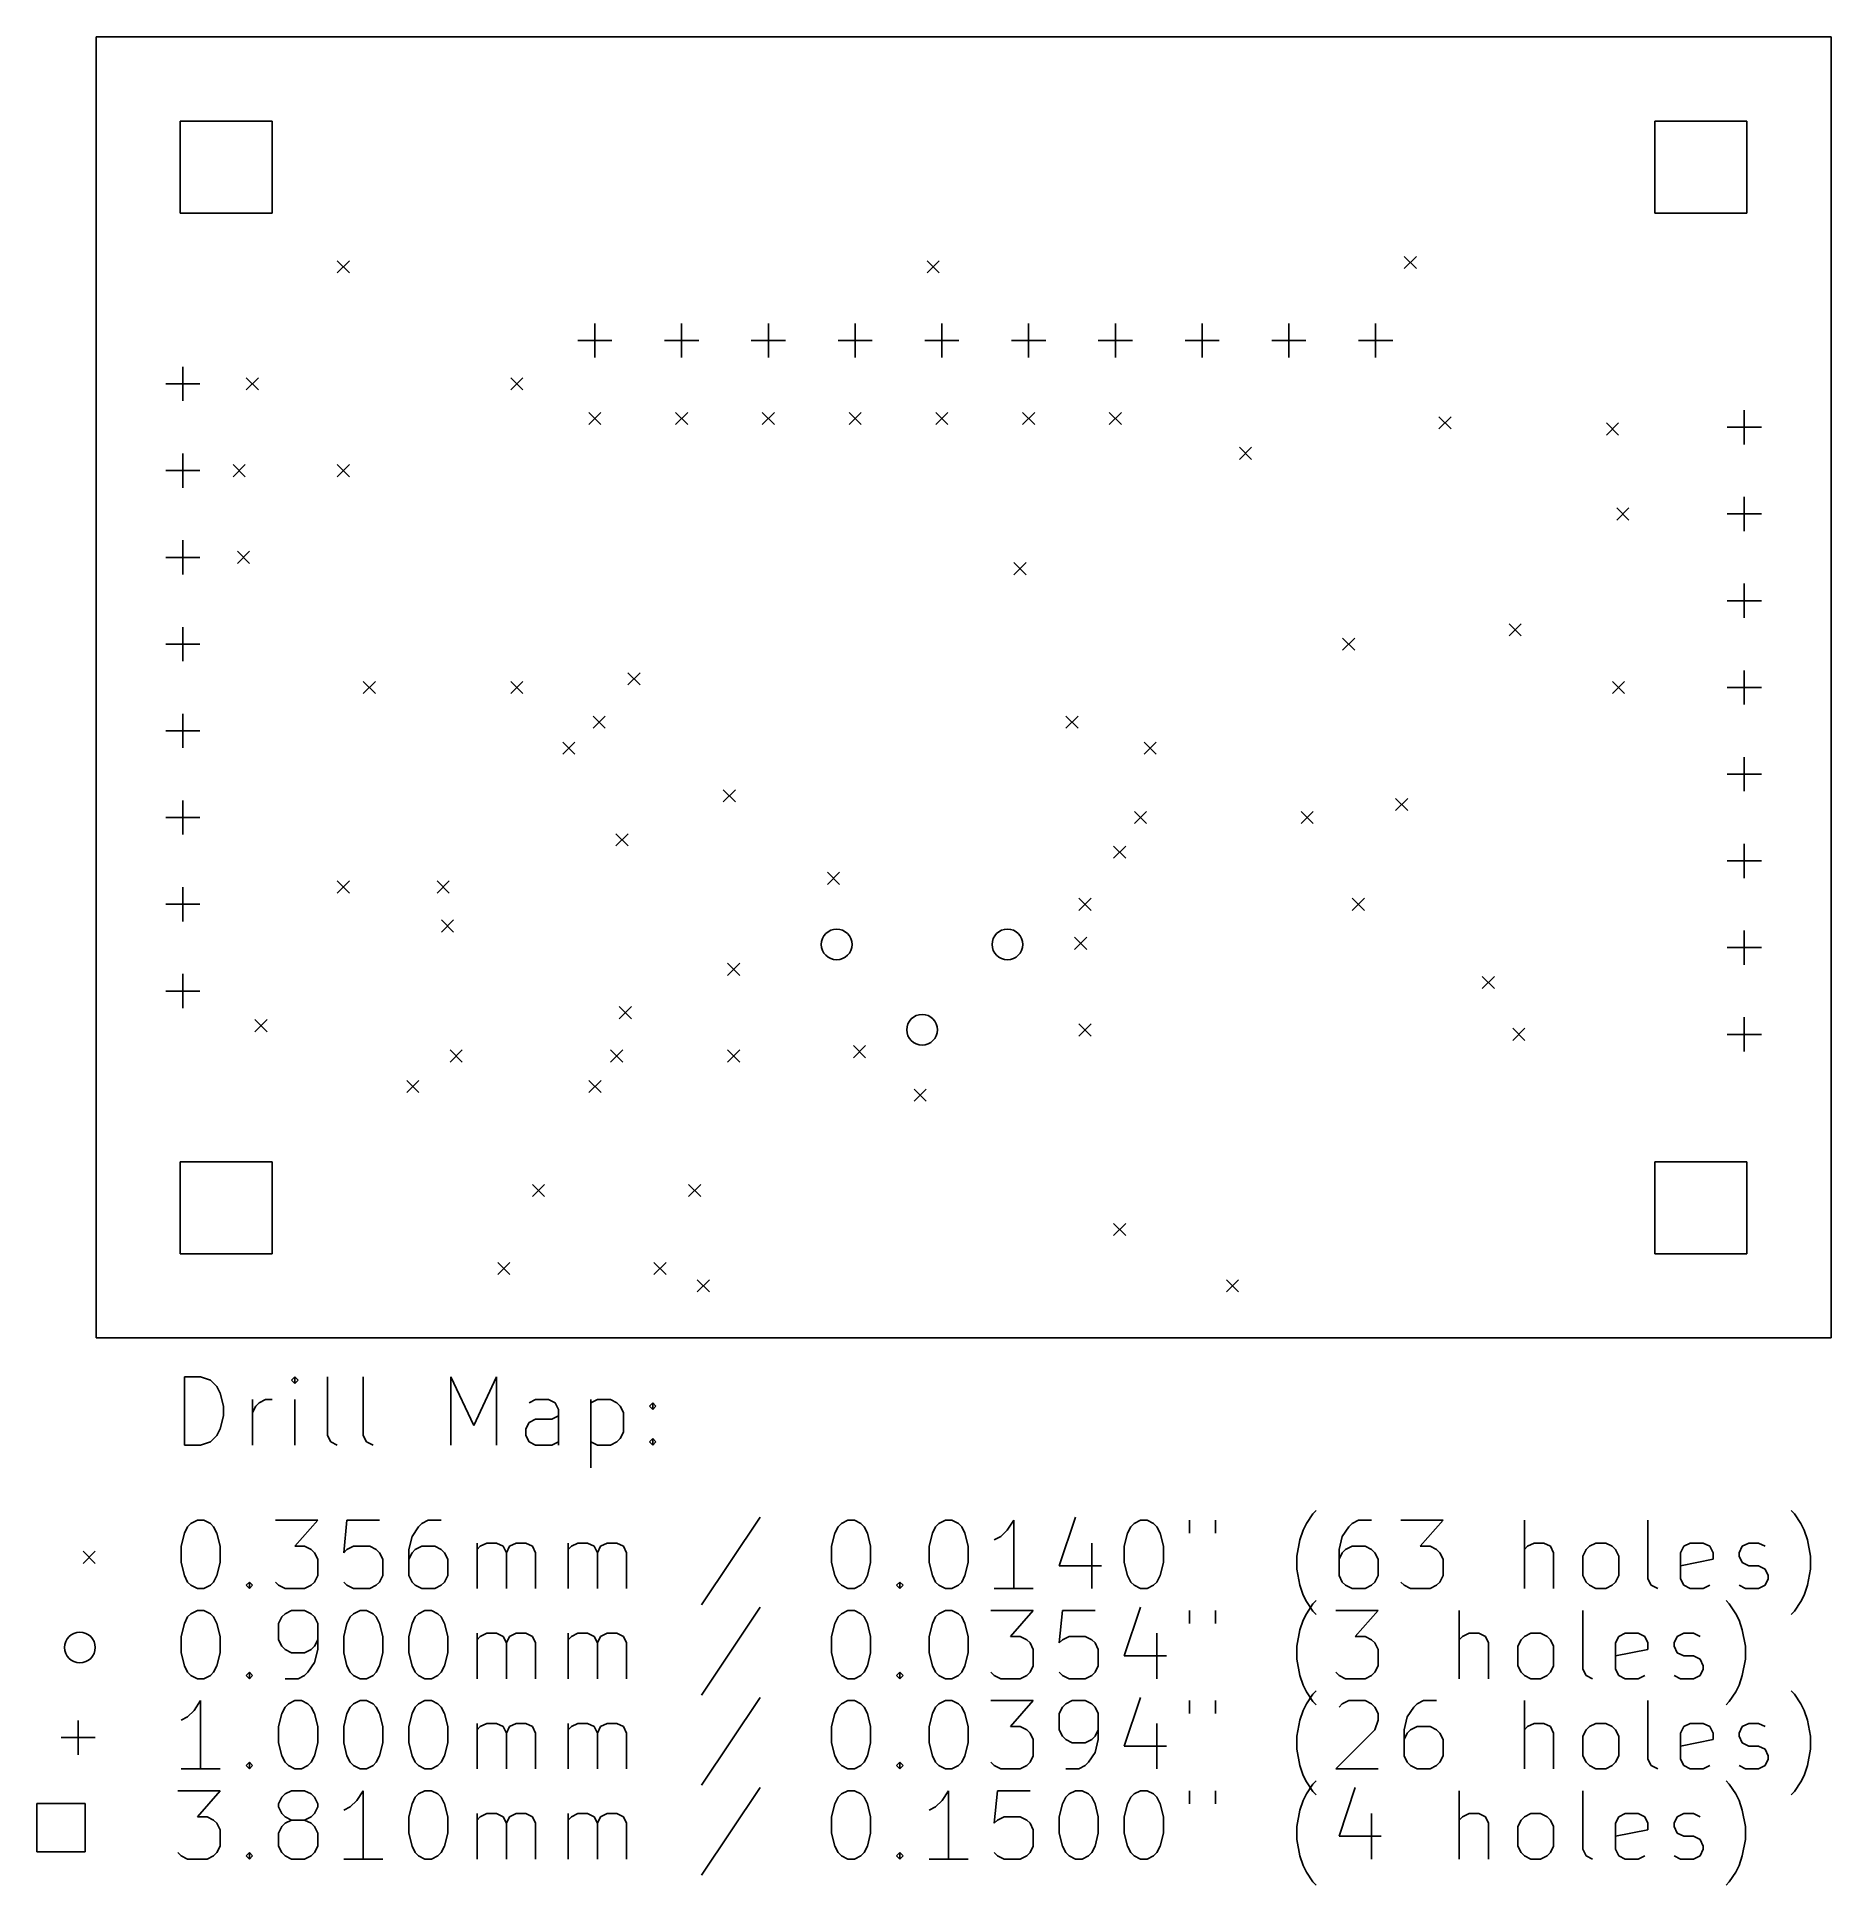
# Model space of a CAD drawing. Extents: x 4.63 to 6.7, y -4.93 to -2.8.
import ezdxf

# ---------------------------------------------------------------- set-up
doc = ezdxf.new("R2010")
doc.units = 0
doc.header["$MEASUREMENT"] = 0
doc.layers.add('BLACK', color=7, linetype='CONTINUOUS')

msp = doc.modelspace()

# ---------------------------------------------------------------- linework, layer by layer
at = {"layer": 'BLACK', "linetype": 'CONTINUOUS'}
for p, q in [((4.7, -4.3), (4.7, -2.8)), ((4.7, -2.8), (6.7, -2.8)), ((6.7, -2.8), (6.7, -4.3)), ((4.903, -2.897), (4.797, -2.897)), ((4.797, -2.897), (4.797, -3.003)), ((4.903, -3.003), (4.903, -2.897)), ((6.603, -2.897), (6.497, -2.897)), ((6.497, -2.897), (6.497, -3.003)), ((6.603, -3.003), (6.603, -2.897)), ((4.797, -3.003), (4.903, -3.003)), ((6.497, -3.003), (6.603, -3.003)), ((4.978, -3.058), (4.992, -3.072)), ((4.992, -3.058), (4.978, -3.072)), ((5.658, -3.058), (5.672, -3.072)), ((5.672, -3.058), (5.658, -3.072)), ((6.208, -3.053), (6.222, -3.067)), ((6.222, -3.053), (6.208, -3.067)), ((5.275, -3.1303), (5.275, -3.1697)), ((5.375, -3.1303), (5.375, -3.1697)), ((5.475, -3.1303), (5.475, -3.1697)), ((5.575, -3.1303), (5.575, -3.1697)), ((5.675, -3.1303), (5.675, -3.1697)), ((5.775, -3.1303), (5.775, -3.1697)), ((5.875, -3.1303), (5.875, -3.1697)), ((5.975, -3.1303), (5.975, -3.1697)), ((6.075, -3.1303), (6.075, -3.1697)), ((6.175, -3.1303), (6.175, -3.1697)), ((5.2553, -3.15), (5.2947, -3.15)), ((5.3553, -3.15), (5.3947, -3.15)), ((5.4553, -3.15), (5.4947, -3.15)), ((5.5553, -3.15), (5.5947, -3.15)), ((5.6553, -3.15), (5.6947, -3.15)), ((5.7553, -3.15), (5.7947, -3.15)), ((5.8553, -3.15), (5.8947, -3.15)), ((5.9553, -3.15), (5.9947, -3.15)), ((6.0553, -3.15), (6.0947, -3.15)), ((6.1553, -3.15), (6.1947, -3.15)), ((4.8, -3.1803), (4.8, -3.2197)), ((4.873, -3.193), (4.887, -3.207)), ((4.887, -3.193), (4.873, -3.207)), ((5.178, -3.193), (5.192, -3.207)), ((5.192, -3.193), (5.178, -3.207)), ((4.7803, -3.2), (4.8197, -3.2)), ((5.268, -3.233), (5.282, -3.247)), ((5.282, -3.233), (5.268, -3.247)), ((5.368, -3.233), (5.382, -3.247)), ((5.382, -3.233), (5.368, -3.247)), ((5.468, -3.233), (5.482, -3.247)), ((5.482, -3.233), (5.468, -3.247)), ((5.568, -3.233), (5.582, -3.247)), ((5.582, -3.233), (5.568, -3.247)), ((5.668, -3.233), (5.682, -3.247)), ((5.682, -3.233), (5.668, -3.247)), ((5.768, -3.233), (5.782, -3.247)), ((5.782, -3.233), (5.768, -3.247)), ((5.868, -3.233), (5.882, -3.247)), ((5.882, -3.233), (5.868, -3.247)), ((6.248, -3.238), (6.262, -3.252)), ((6.262, -3.238), (6.248, -3.252)), ((6.6, -3.2303), (6.6, -3.2697)), ((6.441, -3.245), (6.455, -3.259)), ((6.455, -3.245), (6.441, -3.259)), ((6.5803, -3.25), (6.6197, -3.25)), ((4.8, -3.2803), (4.8, -3.3197)), ((6.018, -3.273), (6.032, -3.287)), ((6.032, -3.273), (6.018, -3.287)), ((4.7803, -3.3), (4.8197, -3.3)), ((4.858, -3.293), (4.872, -3.307)), ((4.872, -3.293), (4.858, -3.307)), ((4.978, -3.293), (4.992, -3.307)), ((4.992, -3.293), (4.978, -3.307)), ((6.453, -3.343), (6.467, -3.357)), ((6.467, -3.343), (6.453, -3.357)), ((6.6, -3.3303), (6.6, -3.3697)), ((6.5803, -3.35), (6.6197, -3.35)), ((4.8, -3.3803), (4.8, -3.4197)), ((4.7803, -3.4), (4.8197, -3.4)), ((4.863, -3.393), (4.877, -3.407)), ((4.877, -3.393), (4.863, -3.407)), ((5.758, -3.406), (5.772, -3.42)), ((5.772, -3.406), (5.758, -3.42)), ((6.6, -3.4303), (6.6, -3.4697)), ((6.5803, -3.45), (6.6197, -3.45)), ((4.8, -3.4803), (4.8, -3.5197)), ((6.137, -3.493), (6.151, -3.507)), ((6.151, -3.493), (6.137, -3.507)), ((6.3288, -3.4765), (6.3428, -3.4905)), ((6.3428, -3.4765), (6.3288, -3.4905)), ((4.7803, -3.5), (4.8197, -3.5)), ((5.313, -3.533), (5.327, -3.547)), ((5.327, -3.533), (5.313, -3.547)), ((6.6, -3.5303), (6.6, -3.5697)), ((5.008, -3.543), (5.022, -3.557)), ((5.022, -3.543), (5.008, -3.557)), ((5.178, -3.543), (5.192, -3.557)), ((5.192, -3.543), (5.178, -3.557)), ((6.448, -3.543), (6.462, -3.557)), ((6.462, -3.543), (6.448, -3.557)), ((6.5803, -3.55), (6.6197, -3.55)), ((4.7803, -3.6), (4.8197, -3.6)), ((4.8, -3.5803), (4.8, -3.6197)), ((5.273, -3.583), (5.287, -3.597)), ((5.287, -3.583), (5.273, -3.597)), ((5.818, -3.583), (5.832, -3.597)), ((5.832, -3.583), (5.818, -3.597)), ((5.238, -3.613), (5.252, -3.627)), ((5.252, -3.613), (5.238, -3.627)), ((5.908, -3.613), (5.922, -3.627)), ((5.922, -3.613), (5.908, -3.627)), ((6.6, -3.6303), (6.6, -3.6697)), ((6.5803, -3.65), (6.6197, -3.65)), ((4.8, -3.6803), (4.8, -3.7197)), ((5.423, -3.668), (5.437, -3.682)), ((5.437, -3.668), (5.423, -3.682)), ((6.198, -3.678), (6.212, -3.692)), ((6.212, -3.678), (6.198, -3.692)), ((4.7803, -3.7), (4.8197, -3.7)), ((5.897, -3.693), (5.911, -3.707)), ((5.911, -3.693), (5.897, -3.707)), ((6.089, -3.693), (6.103, -3.707)), ((6.103, -3.693), (6.089, -3.707)), ((5.2992, -3.7186), (5.3132, -3.7326)), ((5.3132, -3.7186), (5.2992, -3.7326)), ((5.873, -3.733), (5.887, -3.747)), ((5.887, -3.733), (5.873, -3.747)), ((6.5803, -3.75), (6.6197, -3.75)), ((6.6, -3.7303), (6.6, -3.7697)), ((5.543, -3.763), (5.557, -3.777)), ((5.557, -3.763), (5.543, -3.777)), ((4.8, -3.7803), (4.8, -3.8197)), ((4.978, -3.773), (4.992, -3.787)), ((4.992, -3.773), (4.978, -3.787)), ((5.093, -3.773), (5.107, -3.787)), ((5.107, -3.773), (5.093, -3.787)), ((4.7803, -3.8), (4.8197, -3.8)), ((5.833, -3.793), (5.847, -3.807)), ((5.847, -3.793), (5.833, -3.807)), ((6.148, -3.793), (6.162, -3.807)), ((6.162, -3.793), (6.148, -3.807)), ((5.098, -3.818), (5.112, -3.832)), ((5.112, -3.818), (5.098, -3.832)), ((6.6, -3.8303), (6.6, -3.8697)), ((5.828, -3.838), (5.842, -3.852)), ((5.842, -3.838), (5.828, -3.852)), ((6.5803, -3.85), (6.6197, -3.85)), ((5.428, -3.868), (5.442, -3.882)), ((5.442, -3.868), (5.428, -3.882)), ((4.8, -3.8803), (4.8, -3.9197)), ((6.298, -3.8831), (6.312, -3.8971)), ((6.312, -3.8831), (6.298, -3.8971)), ((4.7803, -3.9), (4.8197, -3.9)), ((5.303, -3.918), (5.317, -3.932)), ((5.317, -3.918), (5.303, -3.932)), ((4.883, -3.933), (4.897, -3.947)), ((4.897, -3.933), (4.883, -3.947)), ((5.8329, -3.938), (5.8469, -3.952)), ((5.8469, -3.938), (5.8329, -3.952)), ((6.6, -3.9303), (6.6, -3.9697)), ((5.573, -3.963), (5.587, -3.977)), ((5.587, -3.963), (5.573, -3.977)), ((6.333, -3.943), (6.347, -3.957)), ((6.347, -3.943), (6.333, -3.957)), ((6.5803, -3.95), (6.6197, -3.95)), ((5.108, -3.968), (5.122, -3.982)), ((5.122, -3.968), (5.108, -3.982)), ((5.293, -3.968), (5.307, -3.982)), ((5.307, -3.968), (5.293, -3.982)), ((5.428, -3.968), (5.442, -3.982)), ((5.442, -3.968), (5.428, -3.982)), ((5.058, -4.003), (5.072, -4.017)), ((5.072, -4.003), (5.058, -4.017)), ((5.2681, -4.0031), (5.2821, -4.0171)), ((5.2821, -4.0031), (5.2681, -4.0171)), ((5.643, -4.013), (5.657, -4.027)), ((5.657, -4.013), (5.643, -4.027)), ((4.903, -4.097), (4.797, -4.097)), ((4.797, -4.097), (4.797, -4.203)), ((4.903, -4.203), (4.903, -4.097)), ((6.603, -4.097), (6.497, -4.097)), ((6.497, -4.097), (6.497, -4.203)), ((6.603, -4.203), (6.603, -4.097)), ((5.203, -4.123), (5.217, -4.137)), ((5.217, -4.123), (5.203, -4.137)), ((5.383, -4.123), (5.397, -4.137)), ((5.397, -4.123), (5.383, -4.137)), ((5.873, -4.168), (5.887, -4.182)), ((5.887, -4.168), (5.873, -4.182)), ((4.797, -4.203), (4.903, -4.203)), ((5.163, -4.213), (5.177, -4.227)), ((5.177, -4.213), (5.163, -4.227)), ((5.343, -4.213), (5.357, -4.227)), ((5.357, -4.213), (5.343, -4.227)), ((6.497, -4.203), (6.603, -4.203)), ((5.393, -4.233), (5.407, -4.247)), ((5.407, -4.233), (5.393, -4.247)), ((6.003, -4.233), (6.017, -4.247)), ((6.017, -4.233), (6.003, -4.247)), ((6.7, -4.3), (4.7, -4.3)), ((4.8017, -4.4236), (4.8017, -4.3449)), ((4.8017, -4.3449), (4.8204, -4.3449)), ((4.8204, -4.3449), (4.8317, -4.3486)), ((4.9292, -4.3449), (4.9254, -4.3486)), ((4.9329, -4.3486), (4.9292, -4.3449)), ((4.9292, -4.3449), (4.9292, -4.3524)), ((4.9667, -4.4124), (4.9667, -4.3449)), ((5.0079, -4.4124), (5.0079, -4.3449)), ((5.1091, -4.4236), (5.1091, -4.3449)), ((5.1091, -4.3449), (5.1354, -4.4011)), ((5.1354, -4.4011), (5.1616, -4.3449)), ((5.1616, -4.3449), (5.1616, -4.4236)), ((4.8317, -4.3486), (4.8392, -4.3561)), ((4.8392, -4.3561), (4.8429, -4.3636)), ((4.8429, -4.3636), (4.8467, -4.3786)), ((4.9254, -4.3486), (4.9292, -4.3524)), ((4.9292, -4.3524), (4.9329, -4.3486)), ((4.8467, -4.3786), (4.8467, -4.3899)), ((4.8804, -4.4236), (4.8804, -4.3711)), ((4.8804, -4.3861), (4.8842, -4.3786)), ((4.8842, -4.3786), (4.8879, -4.3749)), ((4.8879, -4.3749), (4.8954, -4.3711)), ((4.8954, -4.3711), (4.9029, -4.3711)), ((4.9292, -4.4236), (4.9292, -4.3711)), ((5.2066, -4.3711), (5.1991, -4.3749)), ((5.2216, -4.3711), (5.2066, -4.3711)), ((5.2291, -4.3749), (5.2216, -4.3711)), ((5.2329, -4.3824), (5.2291, -4.3749)), ((5.2329, -4.4236), (5.2329, -4.3824)), ((5.2704, -4.3711), (5.2704, -4.4499)), ((5.2704, -4.3749), (5.2779, -4.3711)), ((5.2779, -4.3711), (5.2929, -4.3711)), ((5.2929, -4.3711), (5.3004, -4.3749)), ((5.3004, -4.3749), (5.3041, -4.3786)), ((5.3041, -4.3786), (5.3079, -4.3861)), ((5.3079, -4.3861), (5.3079, -4.4086)), ((5.3379, -4.3786), (5.3416, -4.3749)), ((5.3416, -4.3824), (5.3379, -4.3786)), ((5.3416, -4.3749), (5.3454, -4.3786)), ((5.3416, -4.3749), (5.3416, -4.3824)), ((5.3454, -4.3786), (5.3416, -4.3824)), ((4.8429, -4.4049), (4.8392, -4.4124)), ((4.8467, -4.3899), (4.8429, -4.4049)), ((5.1954, -4.4049), (5.1991, -4.3974)), ((5.1954, -4.4124), (5.1954, -4.4049)), ((5.1991, -4.3974), (5.2066, -4.3936)), ((5.2066, -4.3936), (5.2254, -4.3936)), ((5.2254, -4.3936), (5.2329, -4.3899)), ((5.3079, -4.4086), (5.3041, -4.4161)), ((4.8204, -4.4236), (4.8017, -4.4236)), ((4.8317, -4.4199), (4.8204, -4.4236)), ((4.8392, -4.4124), (4.8317, -4.4199)), ((4.9704, -4.4199), (4.9667, -4.4124)), ((4.9779, -4.4236), (4.9704, -4.4199)), ((5.0117, -4.4199), (5.0079, -4.4124)), ((5.0192, -4.4236), (5.0117, -4.4199)), ((5.1991, -4.4199), (5.1954, -4.4124)), ((5.2066, -4.4236), (5.1991, -4.4199)), ((5.2254, -4.4236), (5.2066, -4.4236)), ((5.2329, -4.4199), (5.2254, -4.4236)), ((5.2779, -4.4236), (5.2704, -4.4199)), ((5.2929, -4.4236), (5.2779, -4.4236)), ((5.3004, -4.4199), (5.2929, -4.4236)), ((5.3041, -4.4161), (5.3004, -4.4199)), ((5.3379, -4.4199), (5.3416, -4.4161)), ((5.3416, -4.4236), (5.3379, -4.4199)), ((5.3416, -4.4161), (5.3454, -4.4199)), ((5.3416, -4.4161), (5.3416, -4.4236)), ((5.3454, -4.4199), (5.3416, -4.4236)), ((4.8054, -4.5177), (4.8092, -4.514)), ((4.8092, -4.514), (4.8167, -4.5102)), ((4.8167, -4.5102), (4.8242, -4.5102)), ((4.8242, -4.5102), (4.8317, -4.514)), ((4.8317, -4.514), (4.8354, -4.5177)), ((4.9067, -4.5102), (4.9554, -4.5102)), ((4.9554, -4.5102), (4.9292, -4.5402)), ((4.9892, -4.5102), (4.9854, -4.5477)), ((5.0267, -4.5102), (4.9892, -4.5102)), ((5.0754, -4.514), (5.0717, -4.5177)), ((5.0829, -4.5102), (5.0754, -4.514)), ((5.0979, -4.5102), (5.0829, -4.5102)), ((5.4654, -4.5065), (5.3979, -4.6077)), ((5.5553, -4.5177), (5.5591, -4.514)), ((5.5591, -4.514), (5.5666, -4.5102)), ((5.5666, -4.5102), (5.5741, -4.5102)), ((5.5741, -4.5102), (5.5816, -4.514)), ((5.5816, -4.514), (5.5853, -4.5177)), ((5.6678, -4.5177), (5.6716, -4.514)), ((5.6716, -4.514), (5.6791, -4.5102)), ((5.6791, -4.5102), (5.6866, -4.5102)), ((5.6866, -4.5102), (5.6941, -4.514)), ((5.6941, -4.514), (5.6978, -4.5177)), ((5.7578, -4.5102), (5.7503, -4.5215)), ((5.7578, -4.589), (5.7578, -4.5102)), ((5.8291, -4.5065), (5.8103, -4.5627)), ((5.8928, -4.5177), (5.8965, -4.514)), ((5.8965, -4.514), (5.904, -4.5102)), ((5.904, -4.5102), (5.9115, -4.5102)), ((5.9115, -4.5102), (5.919, -4.514)), ((5.919, -4.514), (5.9228, -4.5177)), ((5.9603, -4.5102), (5.9603, -4.5252)), ((5.9903, -4.5102), (5.9903, -4.5252)), ((6.0915, -4.5215), (6.0953, -4.514)), ((6.0953, -4.514), (6.1028, -4.5027)), ((6.1028, -4.5027), (6.1065, -4.499)), ((6.1478, -4.514), (6.144, -4.5177)), ((6.1553, -4.5102), (6.1478, -4.514)), ((6.1703, -4.5102), (6.1553, -4.5102)), ((6.204, -4.5102), (6.2528, -4.5102)), ((6.2528, -4.5102), (6.2265, -4.5402)), ((6.3465, -4.589), (6.3465, -4.5102)), ((6.489, -4.5777), (6.489, -4.5102)), ((6.6577, -4.5027), (6.654, -4.499)), ((6.6652, -4.514), (6.6577, -4.5027)), ((6.669, -4.5215), (6.6652, -4.514)), ((4.7979, -4.5402), (4.8017, -4.5252)), ((4.8017, -4.5252), (4.8054, -4.5177)), ((4.8354, -4.5177), (4.8392, -4.5252)), ((4.8392, -4.5252), (4.8429, -4.5402)), ((5.0642, -4.529), (5.0604, -4.544)), ((5.0717, -4.5177), (5.0642, -4.529)), ((5.1391, -4.589), (5.1391, -4.5365)), ((5.1429, -4.5402), (5.1504, -4.5365)), ((5.1504, -4.5365), (5.1616, -4.5365)), ((5.1616, -4.5365), (5.1691, -4.5402)), ((5.1766, -4.5402), (5.1841, -4.5365)), ((5.1841, -4.5365), (5.1954, -4.5365)), ((5.1954, -4.5365), (5.2029, -4.5402)), ((5.2441, -4.589), (5.2441, -4.5365)), ((5.2479, -4.5402), (5.2554, -4.5365)), ((5.2554, -4.5365), (5.2666, -4.5365)), ((5.2666, -4.5365), (5.2741, -4.5402)), ((5.2816, -4.5402), (5.2891, -4.5365)), ((5.2891, -4.5365), (5.3004, -4.5365)), ((5.3004, -4.5365), (5.3079, -4.5402)), ((5.5478, -4.5402), (5.5516, -4.5252)), ((5.5516, -4.5252), (5.5553, -4.5177)), ((5.5853, -4.5177), (5.5891, -4.5252)), ((5.5891, -4.5252), (5.5928, -4.5402)), ((5.6603, -4.5402), (5.6641, -4.5252)), ((5.6641, -4.5252), (5.6678, -4.5177)), ((5.6978, -4.5177), (5.7016, -4.5252)), ((5.7016, -4.5252), (5.7053, -4.5402)), ((5.7428, -4.529), (5.7353, -4.5327)), ((5.7503, -4.5215), (5.7428, -4.529)), ((5.8478, -4.5365), (5.8478, -4.589)), ((5.8853, -4.5402), (5.889, -4.5252)), ((5.889, -4.5252), (5.8928, -4.5177)), ((5.9228, -4.5177), (5.9265, -4.5252)), ((5.9265, -4.5252), (5.9303, -4.5402)), ((6.084, -4.5515), (6.0878, -4.5327)), ((6.0878, -4.5327), (6.0915, -4.5215)), ((6.1365, -4.529), (6.1328, -4.544)), ((6.144, -4.5177), (6.1365, -4.529)), ((6.3577, -4.5365), (6.3502, -4.5402)), ((6.369, -4.5365), (6.3577, -4.5365)), ((6.3765, -4.5402), (6.369, -4.5365)), ((6.4215, -4.5402), (6.429, -4.5365)), ((6.429, -4.5365), (6.4402, -4.5365)), ((6.4402, -4.5365), (6.4477, -4.5402)), ((6.5302, -4.5402), (6.5377, -4.5365)), ((6.5377, -4.5365), (6.5527, -4.5365)), ((6.5527, -4.5365), (6.5602, -4.5402)), ((6.5977, -4.5402), (6.6052, -4.5365)), ((6.6052, -4.5365), (6.6165, -4.5365)), ((6.6165, -4.5365), (6.624, -4.5402)), ((6.6727, -4.5327), (6.669, -4.5215)), ((6.6764, -4.5515), (6.6727, -4.5327)), ((4.685, -4.546), (4.699, -4.56)), ((4.699, -4.546), (4.685, -4.56)), ((4.7979, -4.559), (4.7979, -4.5402)), ((4.8017, -4.574), (4.7979, -4.559)), ((4.8429, -4.559), (4.8392, -4.574)), ((4.8429, -4.5402), (4.8429, -4.559)), ((4.9292, -4.5402), (4.9404, -4.5402)), ((4.9404, -4.5402), (4.9479, -4.544)), ((4.9479, -4.544), (4.9517, -4.5477)), ((4.9517, -4.5477), (4.9554, -4.5552)), ((4.9554, -4.5552), (4.9554, -4.574)), ((4.9854, -4.5477), (4.9892, -4.544)), ((4.9892, -4.544), (4.9967, -4.5402)), ((4.9967, -4.5402), (5.0154, -4.5402)), ((5.0154, -4.5402), (5.0229, -4.544)), ((5.0229, -4.544), (5.0267, -4.5477)), ((5.0267, -4.5477), (5.0304, -4.5552)), ((5.0304, -4.5552), (5.0304, -4.574)), ((5.0604, -4.544), (5.0604, -4.574)), ((5.0642, -4.5477), (5.0604, -4.5552)), ((5.0679, -4.544), (5.0642, -4.5477)), ((5.0754, -4.5402), (5.0679, -4.544)), ((5.0904, -4.5402), (5.0754, -4.5402)), ((5.0979, -4.544), (5.0904, -4.5402)), ((5.1016, -4.5477), (5.0979, -4.544)), ((5.1054, -4.5552), (5.1016, -4.5477)), ((5.1054, -4.574), (5.1054, -4.5552)), ((5.1391, -4.544), (5.1429, -4.5402)), ((5.1691, -4.5402), (5.1729, -4.5477)), ((5.1729, -4.5477), (5.1766, -4.5402)), ((5.1729, -4.5477), (5.1729, -4.589)), ((5.2029, -4.5402), (5.2066, -4.5477)), ((5.2066, -4.5477), (5.2066, -4.589)), ((5.2441, -4.544), (5.2479, -4.5402)), ((5.2741, -4.5402), (5.2779, -4.5477)), ((5.2779, -4.5477), (5.2816, -4.5402)), ((5.2779, -4.5477), (5.2779, -4.589)), ((5.3079, -4.5402), (5.3116, -4.5477)), ((5.3116, -4.5477), (5.3116, -4.589)), ((5.5478, -4.559), (5.5478, -4.5402)), ((5.5516, -4.574), (5.5478, -4.559)), ((5.5928, -4.559), (5.5891, -4.574)), ((5.5928, -4.5402), (5.5928, -4.559)), ((5.6603, -4.559), (5.6603, -4.5402)), ((5.6641, -4.574), (5.6603, -4.559)), ((5.7053, -4.559), (5.7016, -4.574)), ((5.7053, -4.5402), (5.7053, -4.559)), ((5.8853, -4.559), (5.8853, -4.5402)), ((5.889, -4.574), (5.8853, -4.559)), ((5.9303, -4.559), (5.9265, -4.574)), ((5.9303, -4.5402), (5.9303, -4.559)), ((6.084, -4.5665), (6.084, -4.5515)), ((6.1328, -4.544), (6.1328, -4.574)), ((6.1365, -4.5477), (6.1328, -4.5552)), ((6.1403, -4.544), (6.1365, -4.5477)), ((6.1478, -4.5402), (6.1403, -4.544)), ((6.1628, -4.5402), (6.1478, -4.5402)), ((6.1703, -4.544), (6.1628, -4.5402)), ((6.174, -4.5477), (6.1703, -4.544)), ((6.1778, -4.5552), (6.174, -4.5477)), ((6.1778, -4.574), (6.1778, -4.5552)), ((6.2265, -4.5402), (6.2378, -4.5402)), ((6.2378, -4.5402), (6.2453, -4.544)), ((6.2453, -4.544), (6.249, -4.5477)), ((6.249, -4.5477), (6.2528, -4.5552)), ((6.2528, -4.5552), (6.2528, -4.574)), ((6.3502, -4.5402), (6.3465, -4.544)), ((6.3802, -4.5477), (6.3765, -4.5402)), ((6.3802, -4.589), (6.3802, -4.5477)), ((6.414, -4.5515), (6.4177, -4.544)), ((6.414, -4.574), (6.414, -4.5515)), ((6.4177, -4.544), (6.4215, -4.5402)), ((6.4477, -4.5402), (6.4515, -4.544)), ((6.4515, -4.544), (6.4552, -4.5515)), ((6.4552, -4.5515), (6.4552, -4.574)), ((6.5265, -4.5477), (6.5302, -4.5402)), ((6.5265, -4.5777), (6.5265, -4.5477)), ((6.564, -4.5552), (6.5265, -4.5627)), ((6.5602, -4.5402), (6.564, -4.5477)), ((6.564, -4.5477), (6.564, -4.5552)), ((6.594, -4.5477), (6.5977, -4.5402)), ((6.594, -4.5515), (6.594, -4.5477)), ((6.5977, -4.559), (6.594, -4.5515)), ((6.6052, -4.5627), (6.5977, -4.559)), ((6.6764, -4.5665), (6.6764, -4.5515)), ((4.8054, -4.5815), (4.8017, -4.574)), ((4.8392, -4.574), (4.8354, -4.5815)), ((4.9554, -4.574), (4.9517, -4.5815)), ((5.0304, -4.574), (5.0267, -4.5815)), ((5.0604, -4.574), (5.0642, -4.5815)), ((5.1016, -4.5815), (5.1054, -4.574)), ((5.5553, -4.5815), (5.5516, -4.574)), ((5.5891, -4.574), (5.5853, -4.5815)), ((5.6678, -4.5815), (5.6641, -4.574)), ((5.7016, -4.574), (5.6978, -4.5815)), ((5.8103, -4.5627), (5.8591, -4.5627)), ((5.8928, -4.5815), (5.889, -4.574)), ((5.9265, -4.574), (5.9228, -4.5815)), ((6.0878, -4.5852), (6.084, -4.5665)), ((6.1328, -4.574), (6.1365, -4.5815)), ((6.174, -4.5815), (6.1778, -4.574)), ((6.2528, -4.574), (6.249, -4.5815)), ((6.4177, -4.5815), (6.414, -4.574)), ((6.4552, -4.574), (6.4515, -4.5815)), ((6.4927, -4.5852), (6.489, -4.5777)), ((6.5302, -4.5852), (6.5265, -4.5777)), ((6.6165, -4.5627), (6.6052, -4.5627)), ((6.624, -4.5665), (6.6165, -4.5627)), ((6.6277, -4.574), (6.624, -4.5665)), ((6.624, -4.5852), (6.6277, -4.5777)), ((6.6277, -4.5777), (6.6277, -4.574)), ((6.6727, -4.5852), (6.6764, -4.5665)), ((4.8092, -4.5852), (4.8054, -4.5815)), ((4.8167, -4.589), (4.8092, -4.5852)), ((4.8242, -4.589), (4.8167, -4.589)), ((4.8317, -4.5852), (4.8242, -4.589)), ((4.8354, -4.5815), (4.8317, -4.5852)), ((4.8729, -4.5852), (4.8767, -4.5815)), ((4.8767, -4.589), (4.8729, -4.5852)), ((4.8767, -4.5815), (4.8804, -4.5852)), ((4.8767, -4.5815), (4.8767, -4.589)), ((4.8804, -4.5852), (4.8767, -4.589)), ((4.9104, -4.5852), (4.9067, -4.5815)), ((4.9179, -4.589), (4.9104, -4.5852)), ((4.9404, -4.589), (4.9179, -4.589)), ((4.9479, -4.5852), (4.9404, -4.589)), ((4.9517, -4.5815), (4.9479, -4.5852)), ((4.9892, -4.5852), (4.9854, -4.5815)), ((4.9967, -4.589), (4.9892, -4.5852)), ((5.0154, -4.589), (4.9967, -4.589)), ((5.0229, -4.5852), (5.0154, -4.589)), ((5.0267, -4.5815), (5.0229, -4.5852)), ((5.0642, -4.5815), (5.0679, -4.5852)), ((5.0679, -4.5852), (5.0754, -4.589)), ((5.0754, -4.589), (5.0904, -4.589)), ((5.0904, -4.589), (5.0979, -4.5852)), ((5.0979, -4.5852), (5.1016, -4.5815)), ((5.5591, -4.5852), (5.5553, -4.5815)), ((5.5666, -4.589), (5.5591, -4.5852)), ((5.5741, -4.589), (5.5666, -4.589)), ((5.5816, -4.5852), (5.5741, -4.589)), ((5.5853, -4.5815), (5.5816, -4.5852)), ((5.6228, -4.5852), (5.6266, -4.5815)), ((5.6266, -4.589), (5.6228, -4.5852)), ((5.6266, -4.5815), (5.6303, -4.5852)), ((5.6266, -4.5815), (5.6266, -4.589)), ((5.6303, -4.5852), (5.6266, -4.589)), ((5.6716, -4.5852), (5.6678, -4.5815)), ((5.6791, -4.589), (5.6716, -4.5852)), ((5.6866, -4.589), (5.6791, -4.589)), ((5.6941, -4.5852), (5.6866, -4.589)), ((5.6978, -4.5815), (5.6941, -4.5852)), ((5.7803, -4.589), (5.7353, -4.589)), ((5.8965, -4.5852), (5.8928, -4.5815)), ((5.904, -4.589), (5.8965, -4.5852)), ((5.9115, -4.589), (5.904, -4.589)), ((5.919, -4.5852), (5.9115, -4.589)), ((5.9228, -4.5815), (5.919, -4.5852)), ((6.0915, -4.5965), (6.0878, -4.5852)), ((6.0953, -4.604), (6.0915, -4.5965)), ((6.1365, -4.5815), (6.1403, -4.5852)), ((6.1403, -4.5852), (6.1478, -4.589)), ((6.1478, -4.589), (6.1628, -4.589)), ((6.1628, -4.589), (6.1703, -4.5852)), ((6.1703, -4.5852), (6.174, -4.5815)), ((6.2078, -4.5852), (6.204, -4.5815)), ((6.2153, -4.589), (6.2078, -4.5852)), ((6.2378, -4.589), (6.2153, -4.589)), ((6.2453, -4.5852), (6.2378, -4.589)), ((6.249, -4.5815), (6.2453, -4.5852)), ((6.4215, -4.5852), (6.4177, -4.5815)), ((6.429, -4.589), (6.4215, -4.5852)), ((6.4402, -4.589), (6.429, -4.589)), ((6.4477, -4.5852), (6.4402, -4.589)), ((6.4515, -4.5815), (6.4477, -4.5852)), ((6.5002, -4.589), (6.4927, -4.5852)), ((6.5377, -4.589), (6.5302, -4.5852)), ((6.5527, -4.589), (6.5377, -4.589)), ((6.5602, -4.5852), (6.5527, -4.589)), ((6.594, -4.5852), (6.6015, -4.589)), ((6.6015, -4.589), (6.6165, -4.589)), ((6.6165, -4.589), (6.624, -4.5852)), ((6.6652, -4.604), (6.669, -4.5965)), ((6.669, -4.5965), (6.6727, -4.5852)), ((4.8017, -4.6292), (4.8054, -4.6217)), ((4.8054, -4.6217), (4.8092, -4.6179)), ((4.8092, -4.6179), (4.8167, -4.6142)), ((4.8167, -4.6142), (4.8242, -4.6142)), ((4.8242, -4.6142), (4.8317, -4.6179)), ((4.8317, -4.6179), (4.8354, -4.6217)), ((4.8354, -4.6217), (4.8392, -4.6292)), ((4.9142, -4.6217), (4.9104, -4.6292)), ((4.9179, -4.6179), (4.9142, -4.6217)), ((4.9254, -4.6142), (4.9179, -4.6179)), ((4.9404, -4.6142), (4.9254, -4.6142)), ((4.9479, -4.6179), (4.9404, -4.6142)), ((4.9517, -4.6217), (4.9479, -4.6179)), ((4.9554, -4.6292), (4.9517, -4.6217)), ((4.9892, -4.6292), (4.9929, -4.6217)), ((4.9929, -4.6217), (4.9967, -4.6179)), ((4.9967, -4.6179), (5.0042, -4.6142)), ((5.0042, -4.6142), (5.0117, -4.6142)), ((5.0117, -4.6142), (5.0192, -4.6179)), ((5.0192, -4.6179), (5.0229, -4.6217)), ((5.0229, -4.6217), (5.0267, -4.6292)), ((5.0642, -4.6292), (5.0679, -4.6217)), ((5.0679, -4.6217), (5.0717, -4.6179)), ((5.0717, -4.6179), (5.0791, -4.6142)), ((5.0791, -4.6142), (5.0866, -4.6142)), ((5.0866, -4.6142), (5.0941, -4.6179)), ((5.0941, -4.6179), (5.0979, -4.6217)), ((5.0979, -4.6217), (5.1016, -4.6292)), ((5.4654, -4.6104), (5.3979, -4.7117)), ((5.5516, -4.6292), (5.5553, -4.6217)), ((5.5553, -4.6217), (5.5591, -4.6179)), ((5.5591, -4.6179), (5.5666, -4.6142)), ((5.5666, -4.6142), (5.5741, -4.6142)), ((5.5741, -4.6142), (5.5816, -4.6179)), ((5.5816, -4.6179), (5.5853, -4.6217)), ((5.5853, -4.6217), (5.5891, -4.6292)), ((5.6641, -4.6292), (5.6678, -4.6217)), ((5.6678, -4.6217), (5.6716, -4.6179)), ((5.6716, -4.6179), (5.6791, -4.6142)), ((5.6791, -4.6142), (5.6866, -4.6142)), ((5.6866, -4.6142), (5.6941, -4.6179)), ((5.6941, -4.6179), (5.6978, -4.6217)), ((5.6978, -4.6217), (5.7016, -4.6292)), ((5.7316, -4.6142), (5.7803, -4.6142)), ((5.7803, -4.6142), (5.7541, -4.6442)), ((5.8141, -4.6142), (5.8103, -4.6517)), ((5.8516, -4.6142), (5.8141, -4.6142)), ((5.904, -4.6104), (5.8853, -4.6667)), ((5.9603, -4.6142), (5.9603, -4.6292)), ((5.9903, -4.6142), (5.9903, -4.6292)), ((6.0915, -4.6254), (6.0953, -4.6179)), ((6.1028, -4.6152), (6.0953, -4.604)), ((6.0953, -4.6179), (6.1028, -4.6067)), ((6.1028, -4.6067), (6.1065, -4.6029)), ((6.1065, -4.619), (6.1028, -4.6152)), ((6.129, -4.6142), (6.1778, -4.6142)), ((6.1778, -4.6142), (6.1515, -4.6442)), ((6.2715, -4.6929), (6.2715, -4.6142)), ((6.414, -4.6817), (6.414, -4.6142)), ((6.5827, -4.6067), (6.579, -4.6029)), ((6.5902, -4.6179), (6.5827, -4.6067)), ((6.594, -4.6254), (6.5902, -4.6179)), ((6.654, -4.619), (6.6577, -4.6152)), ((6.6577, -4.6152), (6.6652, -4.604)), ((4.7979, -4.6442), (4.8017, -4.6292)), ((4.7979, -4.6629), (4.7979, -4.6442)), ((4.8392, -4.6292), (4.8429, -4.6442)), ((4.8429, -4.6442), (4.8429, -4.6629)), ((4.9104, -4.6292), (4.9104, -4.6479)), ((4.9554, -4.6592), (4.9554, -4.6292)), ((4.9854, -4.6442), (4.9892, -4.6292)), ((4.9854, -4.6629), (4.9854, -4.6442)), ((5.0267, -4.6292), (5.0304, -4.6442)), ((5.0304, -4.6442), (5.0304, -4.6629)), ((5.0604, -4.6442), (5.0642, -4.6292)), ((5.0604, -4.6629), (5.0604, -4.6442)), ((5.1016, -4.6292), (5.1054, -4.6442)), ((5.1054, -4.6442), (5.1054, -4.6629)), ((5.1391, -4.6929), (5.1391, -4.6404)), ((5.1391, -4.6479), (5.1429, -4.6442)), ((5.1429, -4.6442), (5.1504, -4.6404)), ((5.1504, -4.6404), (5.1616, -4.6404)), ((5.1616, -4.6404), (5.1691, -4.6442)), ((5.1691, -4.6442), (5.1729, -4.6517)), ((5.1729, -4.6517), (5.1766, -4.6442)), ((5.1766, -4.6442), (5.1841, -4.6404)), ((5.1841, -4.6404), (5.1954, -4.6404)), ((5.1954, -4.6404), (5.2029, -4.6442)), ((5.2029, -4.6442), (5.2066, -4.6517)), ((5.2441, -4.6929), (5.2441, -4.6404)), ((5.2441, -4.6479), (5.2479, -4.6442)), ((5.2479, -4.6442), (5.2554, -4.6404)), ((5.2554, -4.6404), (5.2666, -4.6404)), ((5.2666, -4.6404), (5.2741, -4.6442)), ((5.2741, -4.6442), (5.2779, -4.6517)), ((5.2779, -4.6517), (5.2816, -4.6442)), ((5.2816, -4.6442), (5.2891, -4.6404)), ((5.2891, -4.6404), (5.3004, -4.6404)), ((5.3004, -4.6404), (5.3079, -4.6442)), ((5.3079, -4.6442), (5.3116, -4.6517)), ((5.5478, -4.6442), (5.5516, -4.6292)), ((5.5478, -4.6629), (5.5478, -4.6442)), ((5.5891, -4.6292), (5.5928, -4.6442)), ((5.5928, -4.6442), (5.5928, -4.6629)), ((5.6603, -4.6442), (5.6641, -4.6292)), ((5.6603, -4.6629), (5.6603, -4.6442)), ((5.7016, -4.6292), (5.7053, -4.6442)), ((5.7053, -4.6442), (5.7053, -4.6629)), ((5.7541, -4.6442), (5.7653, -4.6442)), ((5.7653, -4.6442), (5.7728, -4.6479)), ((5.8141, -4.6479), (5.8216, -4.6442)), ((5.8216, -4.6442), (5.8403, -4.6442)), ((5.8403, -4.6442), (5.8478, -4.6479)), ((5.9228, -4.6404), (5.9228, -4.6929)), ((6.084, -4.6554), (6.0878, -4.6367)), ((6.0878, -4.6367), (6.0915, -4.6254)), ((6.1515, -4.6442), (6.1628, -4.6442)), ((6.1628, -4.6442), (6.1703, -4.6479)), ((6.2752, -4.6442), (6.2715, -4.6479)), ((6.2827, -4.6404), (6.2752, -4.6442)), ((6.294, -4.6404), (6.2827, -4.6404)), ((6.3015, -4.6442), (6.294, -4.6404)), ((6.3052, -4.6517), (6.3015, -4.6442)), ((6.3427, -4.6479), (6.3465, -4.6442)), ((6.3465, -4.6442), (6.354, -4.6404)), ((6.354, -4.6404), (6.3652, -4.6404)), ((6.3652, -4.6404), (6.3727, -4.6442)), ((6.3727, -4.6442), (6.3765, -4.6479)), ((6.4515, -4.6517), (6.4552, -4.6442)), ((6.4552, -4.6442), (6.4627, -4.6404)), ((6.4627, -4.6404), (6.4777, -4.6404)), ((6.4777, -4.6404), (6.4852, -4.6442)), ((6.4852, -4.6442), (6.489, -4.6517)), ((6.519, -4.6517), (6.5227, -4.6442)), ((6.5227, -4.6442), (6.5302, -4.6404)), ((6.5302, -4.6404), (6.5415, -4.6404)), ((6.5415, -4.6404), (6.549, -4.6442)), ((6.5977, -4.6367), (6.594, -4.6254)), ((6.6015, -4.6554), (6.5977, -4.6367)), ((4.8017, -4.6779), (4.7979, -4.6629)), ((4.8429, -4.6629), (4.8392, -4.6779)), ((4.9104, -4.6479), (4.9142, -4.6554)), ((4.9142, -4.6554), (4.9179, -4.6592)), ((4.9179, -4.6592), (4.9254, -4.6629)), ((4.9254, -4.6629), (4.9404, -4.6629)), ((4.9404, -4.6629), (4.9479, -4.6592)), ((4.9479, -4.6592), (4.9517, -4.6554)), ((4.9517, -4.6554), (4.9554, -4.6479)), ((4.9517, -4.6742), (4.9554, -4.6592)), ((4.9892, -4.6779), (4.9854, -4.6629)), ((5.0304, -4.6629), (5.0267, -4.6779)), ((5.0642, -4.6779), (5.0604, -4.6629)), ((5.1054, -4.6629), (5.1016, -4.6779)), ((5.1729, -4.6517), (5.1729, -4.6929)), ((5.2066, -4.6517), (5.2066, -4.6929)), ((5.2779, -4.6517), (5.2779, -4.6929)), ((5.3116, -4.6517), (5.3116, -4.6929)), ((5.5516, -4.6779), (5.5478, -4.6629)), ((5.5928, -4.6629), (5.5891, -4.6779)), ((5.6641, -4.6779), (5.6603, -4.6629)), ((5.7053, -4.6629), (5.7016, -4.6779)), ((5.7728, -4.6479), (5.7766, -4.6517)), ((5.7766, -4.6517), (5.7803, -4.6592)), ((5.7803, -4.6592), (5.7803, -4.6779)), ((5.8103, -4.6517), (5.8141, -4.6479)), ((5.8478, -4.6479), (5.8516, -4.6517)), ((5.8516, -4.6517), (5.8553, -4.6592)), ((5.8553, -4.6592), (5.8553, -4.6779)), ((6.084, -4.6704), (6.084, -4.6554)), ((6.1703, -4.6479), (6.174, -4.6517)), ((6.174, -4.6517), (6.1778, -4.6592)), ((6.1778, -4.6592), (6.1778, -4.6779)), ((6.3052, -4.6929), (6.3052, -4.6517)), ((6.339, -4.6554), (6.3427, -4.6479)), ((6.339, -4.6779), (6.339, -4.6554)), ((6.3765, -4.6479), (6.3802, -4.6554)), ((6.3802, -4.6554), (6.3802, -4.6779)), ((6.4515, -4.6817), (6.4515, -4.6517)), ((6.489, -4.6592), (6.4515, -4.6667)), ((6.489, -4.6517), (6.489, -4.6592)), ((6.519, -4.6554), (6.519, -4.6517)), ((6.5227, -4.6629), (6.519, -4.6554)), ((6.5302, -4.6667), (6.5227, -4.6629)), ((6.6015, -4.6704), (6.6015, -4.6554)), ((4.8054, -4.6854), (4.8017, -4.6779)), ((4.8092, -4.6892), (4.8054, -4.6854)), ((4.8354, -4.6854), (4.8317, -4.6892)), ((4.8392, -4.6779), (4.8354, -4.6854)), ((4.8729, -4.6892), (4.8767, -4.6854)), ((4.8767, -4.6854), (4.8804, -4.6892)), ((4.8767, -4.6854), (4.8767, -4.6929)), ((4.9404, -4.6892), (4.9442, -4.6854)), ((4.9442, -4.6854), (4.9517, -4.6742)), ((4.9929, -4.6854), (4.9892, -4.6779)), ((4.9967, -4.6892), (4.9929, -4.6854)), ((5.0229, -4.6854), (5.0192, -4.6892)), ((5.0267, -4.6779), (5.0229, -4.6854)), ((5.0679, -4.6854), (5.0642, -4.6779)), ((5.0717, -4.6892), (5.0679, -4.6854)), ((5.0979, -4.6854), (5.0941, -4.6892)), ((5.1016, -4.6779), (5.0979, -4.6854)), ((5.5553, -4.6854), (5.5516, -4.6779)), ((5.5591, -4.6892), (5.5553, -4.6854)), ((5.5853, -4.6854), (5.5816, -4.6892)), ((5.5891, -4.6779), (5.5853, -4.6854)), ((5.6228, -4.6892), (5.6266, -4.6854)), ((5.6266, -4.6854), (5.6303, -4.6892)), ((5.6266, -4.6854), (5.6266, -4.6929)), ((5.6678, -4.6854), (5.6641, -4.6779)), ((5.6716, -4.6892), (5.6678, -4.6854)), ((5.6978, -4.6854), (5.6941, -4.6892)), ((5.7016, -4.6779), (5.6978, -4.6854)), ((5.7353, -4.6892), (5.7316, -4.6854)), ((5.7766, -4.6854), (5.7728, -4.6892)), ((5.7803, -4.6779), (5.7766, -4.6854)), ((5.8141, -4.6892), (5.8103, -4.6854)), ((5.8516, -4.6854), (5.8478, -4.6892)), ((5.8553, -4.6779), (5.8516, -4.6854)), ((5.8853, -4.6667), (5.934, -4.6667)), ((6.0878, -4.6892), (6.084, -4.6704)), ((6.1328, -4.6892), (6.129, -4.6854)), ((6.174, -4.6854), (6.1703, -4.6892)), ((6.1778, -4.6779), (6.174, -4.6854)), ((6.3427, -4.6854), (6.339, -4.6779)), ((6.3465, -4.6892), (6.3427, -4.6854)), ((6.3765, -4.6854), (6.3727, -4.6892)), ((6.3802, -4.6779), (6.3765, -4.6854)), ((6.4177, -4.6892), (6.414, -4.6817)), ((6.4552, -4.6892), (6.4515, -4.6817)), ((6.5415, -4.6667), (6.5302, -4.6667)), ((6.549, -4.6704), (6.5415, -4.6667)), ((6.5527, -4.6779), (6.549, -4.6704)), ((6.549, -4.6892), (6.5527, -4.6817)), ((6.5527, -4.6817), (6.5527, -4.6779)), ((6.5977, -4.6892), (6.6015, -4.6704)), ((4.8167, -4.6929), (4.8092, -4.6892)), ((4.8242, -4.6929), (4.8167, -4.6929)), ((4.8317, -4.6892), (4.8242, -4.6929)), ((4.8767, -4.6929), (4.8729, -4.6892)), ((4.8804, -4.6892), (4.8767, -4.6929)), ((4.9179, -4.6929), (4.9329, -4.6929)), ((4.9329, -4.6929), (4.9404, -4.6892)), ((5.0042, -4.6929), (4.9967, -4.6892)), ((5.0117, -4.6929), (5.0042, -4.6929)), ((5.0192, -4.6892), (5.0117, -4.6929)), ((5.0791, -4.6929), (5.0717, -4.6892)), ((5.0866, -4.6929), (5.0791, -4.6929)), ((5.0941, -4.6892), (5.0866, -4.6929)), ((5.5666, -4.6929), (5.5591, -4.6892)), ((5.5741, -4.6929), (5.5666, -4.6929)), ((5.5816, -4.6892), (5.5741, -4.6929)), ((5.6266, -4.6929), (5.6228, -4.6892)), ((5.6303, -4.6892), (5.6266, -4.6929)), ((5.6791, -4.6929), (5.6716, -4.6892)), ((5.6866, -4.6929), (5.6791, -4.6929)), ((5.6941, -4.6892), (5.6866, -4.6929)), ((5.7428, -4.6929), (5.7353, -4.6892)), ((5.7653, -4.6929), (5.7428, -4.6929)), ((5.7728, -4.6892), (5.7653, -4.6929)), ((5.8216, -4.6929), (5.8141, -4.6892)), ((5.8403, -4.6929), (5.8216, -4.6929)), ((5.8478, -4.6892), (5.8403, -4.6929)), ((6.0915, -4.7004), (6.0878, -4.6892)), ((6.0953, -4.7079), (6.0915, -4.7004)), ((6.1028, -4.7192), (6.0953, -4.7079)), ((6.1028, -4.7106), (6.1065, -4.7069)), ((6.1403, -4.6929), (6.1328, -4.6892)), ((6.1628, -4.6929), (6.1403, -4.6929)), ((6.1703, -4.6892), (6.1628, -4.6929)), ((6.354, -4.6929), (6.3465, -4.6892)), ((6.3652, -4.6929), (6.354, -4.6929)), ((6.3727, -4.6892), (6.3652, -4.6929)), ((6.4252, -4.6929), (6.4177, -4.6892)), ((6.4627, -4.6929), (6.4552, -4.6892)), ((6.4777, -4.6929), (6.4627, -4.6929)), ((6.4852, -4.6892), (6.4777, -4.6929)), ((6.519, -4.6892), (6.5265, -4.6929)), ((6.5265, -4.6929), (6.5415, -4.6929)), ((6.5415, -4.6929), (6.549, -4.6892)), ((6.5827, -4.7192), (6.5902, -4.7079)), ((6.5902, -4.7079), (6.594, -4.7004)), ((6.594, -4.7004), (6.5977, -4.6892)), ((6.6577, -4.7106), (6.654, -4.7069)), ((4.8129, -4.7294), (4.8054, -4.7369)), ((4.8204, -4.7181), (4.8129, -4.7294)), ((4.8204, -4.7968), (4.8204, -4.7181)), ((4.9142, -4.7331), (4.9179, -4.7256)), ((4.9179, -4.7256), (4.9217, -4.7219)), ((4.9217, -4.7219), (4.9292, -4.7181)), ((4.9292, -4.7181), (4.9367, -4.7181)), ((4.9367, -4.7181), (4.9442, -4.7219)), ((4.9442, -4.7219), (4.9479, -4.7256)), ((4.9479, -4.7256), (4.9517, -4.7331)), ((4.9892, -4.7331), (4.9929, -4.7256)), ((4.9929, -4.7256), (4.9967, -4.7219)), ((4.9967, -4.7219), (5.0042, -4.7181)), ((5.0042, -4.7181), (5.0117, -4.7181)), ((5.0117, -4.7181), (5.0192, -4.7219)), ((5.0192, -4.7219), (5.0229, -4.7256)), ((5.0229, -4.7256), (5.0267, -4.7331)), ((5.0642, -4.7331), (5.0679, -4.7256)), ((5.0679, -4.7256), (5.0717, -4.7219)), ((5.0717, -4.7219), (5.0791, -4.7181)), ((5.0791, -4.7181), (5.0866, -4.7181)), ((5.0866, -4.7181), (5.0941, -4.7219)), ((5.0941, -4.7219), (5.0979, -4.7256)), ((5.0979, -4.7256), (5.1016, -4.7331)), ((5.4654, -4.7144), (5.3979, -4.8156)), ((5.5516, -4.7331), (5.5553, -4.7256)), ((5.5553, -4.7256), (5.5591, -4.7219)), ((5.5591, -4.7219), (5.5666, -4.7181)), ((5.5666, -4.7181), (5.5741, -4.7181)), ((5.5741, -4.7181), (5.5816, -4.7219)), ((5.5816, -4.7219), (5.5853, -4.7256)), ((5.5853, -4.7256), (5.5891, -4.7331)), ((5.6641, -4.7331), (5.6678, -4.7256)), ((5.6678, -4.7256), (5.6716, -4.7219)), ((5.6716, -4.7219), (5.6791, -4.7181)), ((5.6791, -4.7181), (5.6866, -4.7181)), ((5.6866, -4.7181), (5.6941, -4.7219)), ((5.6941, -4.7219), (5.6978, -4.7256)), ((5.6978, -4.7256), (5.7016, -4.7331)), ((5.7316, -4.7181), (5.7803, -4.7181)), ((5.7803, -4.7181), (5.7541, -4.7481)), ((5.8141, -4.7256), (5.8103, -4.7331)), ((5.8178, -4.7219), (5.8141, -4.7256)), ((5.8253, -4.7181), (5.8178, -4.7219)), ((5.8403, -4.7181), (5.8253, -4.7181)), ((5.8478, -4.7219), (5.8403, -4.7181)), ((5.8516, -4.7256), (5.8478, -4.7219)), ((5.8553, -4.7331), (5.8516, -4.7256)), ((5.904, -4.7144), (5.8853, -4.7706)), ((5.9603, -4.7181), (5.9603, -4.7331)), ((5.9903, -4.7181), (5.9903, -4.7331)), ((6.0878, -4.7406), (6.0915, -4.7294)), ((6.0915, -4.7294), (6.0953, -4.7219)), ((6.0953, -4.7219), (6.1028, -4.7106)), ((6.1065, -4.7229), (6.1028, -4.7192)), ((6.1328, -4.7256), (6.1365, -4.7219)), ((6.1365, -4.7219), (6.144, -4.7181)), ((6.144, -4.7181), (6.1628, -4.7181)), ((6.1628, -4.7181), (6.1703, -4.7219)), ((6.1703, -4.7219), (6.174, -4.7256)), ((6.174, -4.7256), (6.1778, -4.7331)), ((6.219, -4.7256), (6.2115, -4.7369)), ((6.2228, -4.7219), (6.219, -4.7256)), ((6.2303, -4.7181), (6.2228, -4.7219)), ((6.2453, -4.7181), (6.2303, -4.7181)), ((6.3465, -4.7968), (6.3465, -4.7181)), ((6.489, -4.7856), (6.489, -4.7181)), ((6.579, -4.7229), (6.5827, -4.7192)), ((6.6652, -4.7219), (6.6577, -4.7106)), ((6.669, -4.7294), (6.6652, -4.7219)), ((6.6727, -4.7406), (6.669, -4.7294)), ((4.6793, -4.7411), (4.6793, -4.7805)), ((4.8054, -4.7369), (4.7979, -4.7406)), ((4.9104, -4.7481), (4.9142, -4.7331)), ((4.9104, -4.7668), (4.9104, -4.7481)), ((4.9517, -4.7331), (4.9554, -4.7481)), ((4.9554, -4.7481), (4.9554, -4.7668)), ((4.9854, -4.7481), (4.9892, -4.7331)), ((4.9854, -4.7668), (4.9854, -4.7481)), ((5.0267, -4.7331), (5.0304, -4.7481)), ((5.0304, -4.7481), (5.0304, -4.7668)), ((5.0604, -4.7481), (5.0642, -4.7331)), ((5.0604, -4.7668), (5.0604, -4.7481)), ((5.1016, -4.7331), (5.1054, -4.7481)), ((5.1054, -4.7481), (5.1054, -4.7668)), ((5.1391, -4.7968), (5.1391, -4.7444)), ((5.1391, -4.7518), (5.1429, -4.7481)), ((5.1429, -4.7481), (5.1504, -4.7444)), ((5.1504, -4.7444), (5.1616, -4.7444)), ((5.1616, -4.7444), (5.1691, -4.7481)), ((5.1691, -4.7481), (5.1729, -4.7556)), ((5.1729, -4.7556), (5.1766, -4.7481)), ((5.1766, -4.7481), (5.1841, -4.7444)), ((5.1841, -4.7444), (5.1954, -4.7444)), ((5.1954, -4.7444), (5.2029, -4.7481)), ((5.2029, -4.7481), (5.2066, -4.7556)), ((5.2441, -4.7968), (5.2441, -4.7444)), ((5.2441, -4.7518), (5.2479, -4.7481)), ((5.2479, -4.7481), (5.2554, -4.7444)), ((5.2554, -4.7444), (5.2666, -4.7444)), ((5.2666, -4.7444), (5.2741, -4.7481)), ((5.2741, -4.7481), (5.2779, -4.7556)), ((5.2779, -4.7556), (5.2816, -4.7481)), ((5.2816, -4.7481), (5.2891, -4.7444)), ((5.2891, -4.7444), (5.3004, -4.7444)), ((5.3004, -4.7444), (5.3079, -4.7481)), ((5.3079, -4.7481), (5.3116, -4.7556)), ((5.5478, -4.7481), (5.5516, -4.7331)), ((5.5478, -4.7668), (5.5478, -4.7481)), ((5.5891, -4.7331), (5.5928, -4.7481)), ((5.5928, -4.7481), (5.5928, -4.7668)), ((5.6603, -4.7481), (5.6641, -4.7331)), ((5.6603, -4.7668), (5.6603, -4.7481)), ((5.7016, -4.7331), (5.7053, -4.7481)), ((5.7053, -4.7481), (5.7053, -4.7668)), ((5.7541, -4.7481), (5.7653, -4.7481)), ((5.7653, -4.7481), (5.7728, -4.7518)), ((5.8103, -4.7331), (5.8103, -4.7518)), ((5.8553, -4.7631), (5.8553, -4.7331)), ((5.9228, -4.7444), (5.9228, -4.7968)), ((6.084, -4.7593), (6.0878, -4.7406)), ((6.1778, -4.7406), (6.174, -4.7518)), ((6.1778, -4.7331), (6.1778, -4.7406)), ((6.2115, -4.7369), (6.2078, -4.7518)), ((6.2228, -4.7481), (6.2153, -4.7518)), ((6.2378, -4.7481), (6.2228, -4.7481)), ((6.2453, -4.7518), (6.2378, -4.7481)), ((6.3502, -4.7481), (6.3465, -4.7518)), ((6.3577, -4.7444), (6.3502, -4.7481)), ((6.369, -4.7444), (6.3577, -4.7444)), ((6.3765, -4.7481), (6.369, -4.7444)), ((6.3802, -4.7556), (6.3765, -4.7481)), ((6.4177, -4.7518), (6.4215, -4.7481)), ((6.4215, -4.7481), (6.429, -4.7444)), ((6.429, -4.7444), (6.4402, -4.7444)), ((6.4402, -4.7444), (6.4477, -4.7481)), ((6.4477, -4.7481), (6.4515, -4.7518)), ((6.5265, -4.7556), (6.5302, -4.7481)), ((6.5302, -4.7481), (6.5377, -4.7444)), ((6.5377, -4.7444), (6.5527, -4.7444)), ((6.5527, -4.7444), (6.5602, -4.7481)), ((6.5602, -4.7481), (6.564, -4.7556)), ((6.594, -4.7556), (6.5977, -4.7481)), ((6.5977, -4.7481), (6.6052, -4.7444)), ((6.6052, -4.7444), (6.6165, -4.7444)), ((6.6165, -4.7444), (6.624, -4.7481)), ((6.6764, -4.7593), (6.6727, -4.7406)), ((4.6596, -4.7608), (4.699, -4.7608)), ((4.9142, -4.7818), (4.9104, -4.7668)), ((4.9554, -4.7668), (4.9517, -4.7818)), ((4.9892, -4.7818), (4.9854, -4.7668)), ((5.0304, -4.7668), (5.0267, -4.7818)), ((5.0642, -4.7818), (5.0604, -4.7668)), ((5.1054, -4.7668), (5.1016, -4.7818)), ((5.1729, -4.7556), (5.1729, -4.7968)), ((5.2066, -4.7556), (5.2066, -4.7968)), ((5.2779, -4.7556), (5.2779, -4.7968)), ((5.3116, -4.7556), (5.3116, -4.7968)), ((5.5516, -4.7818), (5.5478, -4.7668)), ((5.5928, -4.7668), (5.5891, -4.7818)), ((5.6641, -4.7818), (5.6603, -4.7668)), ((5.7053, -4.7668), (5.7016, -4.7818)), ((5.7728, -4.7518), (5.7766, -4.7556)), ((5.7766, -4.7556), (5.7803, -4.7631)), ((5.7803, -4.7631), (5.7803, -4.7818)), ((5.8103, -4.7518), (5.8141, -4.7593)), ((5.8141, -4.7593), (5.8178, -4.7631)), ((5.8178, -4.7631), (5.8253, -4.7668)), ((5.8253, -4.7668), (5.8403, -4.7668)), ((5.8403, -4.7668), (5.8478, -4.7631)), ((5.8478, -4.7631), (5.8516, -4.7593)), ((5.8516, -4.7593), (5.8553, -4.7518)), ((5.8516, -4.7781), (5.8553, -4.7631)), ((5.8853, -4.7706), (5.934, -4.7706)), ((6.084, -4.7743), (6.084, -4.7593)), ((6.174, -4.7518), (6.129, -4.7968)), ((6.2078, -4.7518), (6.2078, -4.7818)), ((6.2115, -4.7556), (6.2078, -4.7631)), ((6.2153, -4.7518), (6.2115, -4.7556)), ((6.249, -4.7556), (6.2453, -4.7518)), ((6.2528, -4.7631), (6.249, -4.7556)), ((6.2528, -4.7818), (6.2528, -4.7631)), ((6.3802, -4.7968), (6.3802, -4.7556)), ((6.414, -4.7593), (6.4177, -4.7518)), ((6.414, -4.7818), (6.414, -4.7593)), ((6.4515, -4.7518), (6.4552, -4.7593)), ((6.4552, -4.7593), (6.4552, -4.7818)), ((6.5265, -4.7856), (6.5265, -4.7556)), ((6.564, -4.7631), (6.5265, -4.7706)), ((6.564, -4.7556), (6.564, -4.7631)), ((6.594, -4.7593), (6.594, -4.7556)), ((6.5977, -4.7668), (6.594, -4.7593)), ((6.6052, -4.7706), (6.5977, -4.7668)), ((6.6165, -4.7706), (6.6052, -4.7706)), ((6.624, -4.7743), (6.6165, -4.7706)), ((6.6764, -4.7743), (6.6764, -4.7593)), ((4.8729, -4.7931), (4.8767, -4.7893)), ((4.8767, -4.7968), (4.8729, -4.7931)), ((4.8767, -4.7893), (4.8804, -4.7931)), ((4.8767, -4.7893), (4.8767, -4.7968)), ((4.8804, -4.7931), (4.8767, -4.7968)), ((4.9179, -4.7893), (4.9142, -4.7818)), ((4.9217, -4.7931), (4.9179, -4.7893)), ((4.9292, -4.7968), (4.9217, -4.7931)), ((4.9442, -4.7931), (4.9367, -4.7968)), ((4.9479, -4.7893), (4.9442, -4.7931)), ((4.9517, -4.7818), (4.9479, -4.7893)), ((4.9929, -4.7893), (4.9892, -4.7818)), ((4.9967, -4.7931), (4.9929, -4.7893)), ((5.0042, -4.7968), (4.9967, -4.7931)), ((5.0192, -4.7931), (5.0117, -4.7968)), ((5.0229, -4.7893), (5.0192, -4.7931)), ((5.0267, -4.7818), (5.0229, -4.7893)), ((5.0679, -4.7893), (5.0642, -4.7818)), ((5.0717, -4.7931), (5.0679, -4.7893)), ((5.0791, -4.7968), (5.0717, -4.7931)), ((5.0941, -4.7931), (5.0866, -4.7968)), ((5.0979, -4.7893), (5.0941, -4.7931)), ((5.1016, -4.7818), (5.0979, -4.7893)), ((5.5553, -4.7893), (5.5516, -4.7818)), ((5.5591, -4.7931), (5.5553, -4.7893)), ((5.5666, -4.7968), (5.5591, -4.7931)), ((5.5816, -4.7931), (5.5741, -4.7968)), ((5.5853, -4.7893), (5.5816, -4.7931)), ((5.5891, -4.7818), (5.5853, -4.7893)), ((5.6228, -4.7931), (5.6266, -4.7893)), ((5.6266, -4.7968), (5.6228, -4.7931)), ((5.6266, -4.7893), (5.6303, -4.7931)), ((5.6266, -4.7893), (5.6266, -4.7968)), ((5.6303, -4.7931), (5.6266, -4.7968)), ((5.6678, -4.7893), (5.6641, -4.7818)), ((5.6716, -4.7931), (5.6678, -4.7893)), ((5.6791, -4.7968), (5.6716, -4.7931)), ((5.6941, -4.7931), (5.6866, -4.7968)), ((5.6978, -4.7893), (5.6941, -4.7931)), ((5.7016, -4.7818), (5.6978, -4.7893)), ((5.7353, -4.7931), (5.7316, -4.7893)), ((5.7428, -4.7968), (5.7353, -4.7931)), ((5.7728, -4.7931), (5.7653, -4.7968)), ((5.7766, -4.7893), (5.7728, -4.7931)), ((5.7803, -4.7818), (5.7766, -4.7893)), ((5.8328, -4.7968), (5.8403, -4.7931)), ((5.8403, -4.7931), (5.8441, -4.7893)), ((5.8441, -4.7893), (5.8516, -4.7781)), ((6.0878, -4.7931), (6.084, -4.7743)), ((6.0915, -4.8043), (6.0878, -4.7931)), ((6.2078, -4.7818), (6.2115, -4.7893)), ((6.2115, -4.7893), (6.2153, -4.7931)), ((6.2153, -4.7931), (6.2228, -4.7968)), ((6.2378, -4.7968), (6.2453, -4.7931)), ((6.2453, -4.7931), (6.249, -4.7893)), ((6.249, -4.7893), (6.2528, -4.7818)), ((6.4177, -4.7893), (6.414, -4.7818)), ((6.4215, -4.7931), (6.4177, -4.7893)), ((6.429, -4.7968), (6.4215, -4.7931)), ((6.4477, -4.7931), (6.4402, -4.7968)), ((6.4515, -4.7893), (6.4477, -4.7931)), ((6.4552, -4.7818), (6.4515, -4.7893)), ((6.4927, -4.7931), (6.489, -4.7856)), ((6.5002, -4.7968), (6.4927, -4.7931)), ((6.5302, -4.7931), (6.5265, -4.7856)), ((6.5377, -4.7968), (6.5302, -4.7931)), ((6.5602, -4.7931), (6.5527, -4.7968)), ((6.594, -4.7931), (6.6015, -4.7968)), ((6.6165, -4.7968), (6.624, -4.7931)), ((6.6277, -4.7818), (6.624, -4.7743)), ((6.624, -4.7931), (6.6277, -4.7856)), ((6.6277, -4.7856), (6.6277, -4.7818)), ((6.669, -4.8043), (6.6727, -4.7931)), ((6.6727, -4.7931), (6.6764, -4.7743)), ((4.8429, -4.7968), (4.7979, -4.7968)), ((4.9367, -4.7968), (4.9292, -4.7968)), ((5.0117, -4.7968), (5.0042, -4.7968)), ((5.0866, -4.7968), (5.0791, -4.7968)), ((5.5741, -4.7968), (5.5666, -4.7968)), ((5.6866, -4.7968), (5.6791, -4.7968)), ((5.7653, -4.7968), (5.7428, -4.7968)), ((5.8178, -4.7968), (5.8328, -4.7968)), ((6.0953, -4.8118), (6.0915, -4.8043)), ((6.1028, -4.8231), (6.0953, -4.8118)), ((6.0953, -4.8258), (6.1028, -4.8145)), ((6.1028, -4.8145), (6.1065, -4.8108)), ((6.129, -4.7968), (6.1778, -4.7968)), ((6.2228, -4.7968), (6.2378, -4.7968)), ((6.4402, -4.7968), (6.429, -4.7968)), ((6.5527, -4.7968), (6.5377, -4.7968)), ((6.5827, -4.8145), (6.579, -4.8108)), ((6.5902, -4.8258), (6.5827, -4.8145)), ((6.6015, -4.7968), (6.6165, -4.7968)), ((6.6577, -4.8231), (6.6652, -4.8118)), ((6.6652, -4.8118), (6.669, -4.8043)), ((4.7942, -4.822), (4.8429, -4.822)), ((4.8429, -4.822), (4.8167, -4.852)), ((4.9104, -4.837), (4.9142, -4.8295)), ((4.9142, -4.8295), (4.9179, -4.8258)), ((4.9179, -4.8258), (4.9254, -4.822)), ((4.9254, -4.822), (4.9404, -4.822)), ((4.9404, -4.822), (4.9479, -4.8258)), ((4.9479, -4.8258), (4.9517, -4.8295)), ((4.9517, -4.8295), (4.9554, -4.837)), ((5.0004, -4.8333), (4.9929, -4.8408)), ((5.0079, -4.822), (5.0004, -4.8333)), ((5.0079, -4.9008), (5.0079, -4.822)), ((5.0642, -4.837), (5.0679, -4.8295)), ((5.0679, -4.8295), (5.0717, -4.8258)), ((5.0717, -4.8258), (5.0791, -4.822)), ((5.0791, -4.822), (5.0866, -4.822)), ((5.0866, -4.822), (5.0941, -4.8258)), ((5.0941, -4.8258), (5.0979, -4.8295)), ((5.0979, -4.8295), (5.1016, -4.837)), ((5.4654, -4.8183), (5.3979, -4.9195)), ((5.5516, -4.837), (5.5553, -4.8295)), ((5.5553, -4.8295), (5.5591, -4.8258)), ((5.5591, -4.8258), (5.5666, -4.822)), ((5.5666, -4.822), (5.5741, -4.822)), ((5.5741, -4.822), (5.5816, -4.8258)), ((5.5816, -4.8258), (5.5853, -4.8295)), ((5.5853, -4.8295), (5.5891, -4.837)), ((5.6753, -4.8333), (5.6678, -4.8408)), ((5.6828, -4.822), (5.6753, -4.8333)), ((5.6828, -4.9008), (5.6828, -4.822)), ((5.7391, -4.822), (5.7353, -4.8595)), ((5.7766, -4.822), (5.7391, -4.822)), ((5.8141, -4.837), (5.8178, -4.8295)), ((5.8178, -4.8295), (5.8216, -4.8258)), ((5.8216, -4.8258), (5.8291, -4.822)), ((5.8291, -4.822), (5.8366, -4.822)), ((5.8366, -4.822), (5.8441, -4.8258)), ((5.8441, -4.8258), (5.8478, -4.8295)), ((5.8478, -4.8295), (5.8516, -4.837)), ((5.889, -4.837), (5.8928, -4.8295)), ((5.8928, -4.8295), (5.8965, -4.8258)), ((5.8965, -4.8258), (5.904, -4.822)), ((5.904, -4.822), (5.9115, -4.822)), ((5.9115, -4.822), (5.919, -4.8258)), ((5.919, -4.8258), (5.9228, -4.8295)), ((5.9228, -4.8295), (5.9265, -4.837)), ((5.9603, -4.822), (5.9603, -4.837)), ((5.9903, -4.822), (5.9903, -4.837)), ((6.0878, -4.8445), (6.0915, -4.8333)), ((6.0915, -4.8333), (6.0953, -4.8258)), ((6.1065, -4.8268), (6.1028, -4.8231)), ((6.1515, -4.8183), (6.1328, -4.8745)), ((6.2715, -4.9008), (6.2715, -4.822)), ((6.414, -4.8895), (6.414, -4.822)), ((6.594, -4.8333), (6.5902, -4.8258)), ((6.5977, -4.8445), (6.594, -4.8333)), ((6.654, -4.8268), (6.6577, -4.8231)), ((4.6875, -4.8369), (4.6318, -4.8369)), ((4.6318, -4.8369), (4.6318, -4.8926)), ((4.6875, -4.8926), (4.6875, -4.8369)), ((4.8167, -4.852), (4.8279, -4.852)), ((4.8279, -4.852), (4.8354, -4.8558)), ((4.8354, -4.8558), (4.8392, -4.8595)), ((4.9104, -4.8408), (4.9104, -4.837)), ((4.9142, -4.8483), (4.9104, -4.8408)), ((4.9179, -4.852), (4.9142, -4.8483)), ((4.9254, -4.8558), (4.9179, -4.852)), ((4.9254, -4.8558), (4.9179, -4.8595)), ((4.9404, -4.8558), (4.9254, -4.8558)), ((4.9479, -4.852), (4.9404, -4.8558)), ((4.9479, -4.8595), (4.9404, -4.8558)), ((4.9517, -4.8483), (4.9479, -4.852)), ((4.9554, -4.8408), (4.9517, -4.8483)), ((4.9554, -4.837), (4.9554, -4.8408)), ((4.9929, -4.8408), (4.9854, -4.8445)), ((5.0604, -4.852), (5.0642, -4.837)), ((5.0604, -4.8708), (5.0604, -4.852)), ((5.1016, -4.837), (5.1054, -4.852)), ((5.1054, -4.852), (5.1054, -4.8708)), ((5.1391, -4.9008), (5.1391, -4.8483)), ((5.1391, -4.8558), (5.1429, -4.852)), ((5.1429, -4.852), (5.1504, -4.8483)), ((5.1504, -4.8483), (5.1616, -4.8483)), ((5.1616, -4.8483), (5.1691, -4.852)), ((5.1691, -4.852), (5.1729, -4.8595)), ((5.1729, -4.8595), (5.1766, -4.852)), ((5.1766, -4.852), (5.1841, -4.8483)), ((5.1841, -4.8483), (5.1954, -4.8483)), ((5.1954, -4.8483), (5.2029, -4.852)), ((5.2029, -4.852), (5.2066, -4.8595)), ((5.2441, -4.9008), (5.2441, -4.8483)), ((5.2441, -4.8558), (5.2479, -4.852)), ((5.2479, -4.852), (5.2554, -4.8483)), ((5.2554, -4.8483), (5.2666, -4.8483)), ((5.2666, -4.8483), (5.2741, -4.852)), ((5.2741, -4.852), (5.2779, -4.8595)), ((5.2779, -4.8595), (5.2816, -4.852)), ((5.2816, -4.852), (5.2891, -4.8483)), ((5.2891, -4.8483), (5.3004, -4.8483)), ((5.3004, -4.8483), (5.3079, -4.852)), ((5.3079, -4.852), (5.3116, -4.8595)), ((5.5478, -4.852), (5.5516, -4.837)), ((5.5478, -4.8708), (5.5478, -4.852)), ((5.5891, -4.837), (5.5928, -4.852)), ((5.5928, -4.852), (5.5928, -4.8708)), ((5.6678, -4.8408), (5.6603, -4.8445)), ((5.7353, -4.8595), (5.7391, -4.8558)), ((5.7391, -4.8558), (5.7466, -4.852)), ((5.7466, -4.852), (5.7653, -4.852)), ((5.7653, -4.852), (5.7728, -4.8558)), ((5.7728, -4.8558), (5.7766, -4.8595)), ((5.8103, -4.852), (5.8141, -4.837)), ((5.8103, -4.8708), (5.8103, -4.852)), ((5.8516, -4.837), (5.8553, -4.852)), ((5.8553, -4.852), (5.8553, -4.8708)), ((5.8853, -4.852), (5.889, -4.837)), ((5.8853, -4.8708), (5.8853, -4.852)), ((5.9265, -4.837), (5.9303, -4.852)), ((5.9303, -4.852), (5.9303, -4.8708)), ((6.084, -4.8633), (6.0878, -4.8445)), ((6.1703, -4.8483), (6.1703, -4.9008)), ((6.2752, -4.852), (6.2715, -4.8558)), ((6.2827, -4.8483), (6.2752, -4.852)), ((6.294, -4.8483), (6.2827, -4.8483)), ((6.3015, -4.852), (6.294, -4.8483)), ((6.3052, -4.8595), (6.3015, -4.852)), ((6.339, -4.8633), (6.3427, -4.8558)), ((6.3427, -4.8558), (6.3465, -4.852)), ((6.3465, -4.852), (6.354, -4.8483)), ((6.354, -4.8483), (6.3652, -4.8483)), ((6.3652, -4.8483), (6.3727, -4.852)), ((6.3727, -4.852), (6.3765, -4.8558)), ((6.3765, -4.8558), (6.3802, -4.8633)), ((6.4515, -4.8595), (6.4552, -4.852)), ((6.4552, -4.852), (6.4627, -4.8483)), ((6.4627, -4.8483), (6.4777, -4.8483)), ((6.4777, -4.8483), (6.4852, -4.852)), ((6.4852, -4.852), (6.489, -4.8595)), ((6.519, -4.8595), (6.5227, -4.852)), ((6.5227, -4.852), (6.5302, -4.8483)), ((6.5302, -4.8483), (6.5415, -4.8483)), ((6.5415, -4.8483), (6.549, -4.852)), ((6.6015, -4.8633), (6.5977, -4.8445)), ((4.8392, -4.8595), (4.8429, -4.867)), ((4.8429, -4.867), (4.8429, -4.8858)), ((4.9142, -4.8633), (4.9104, -4.8708)), ((4.9104, -4.8708), (4.9104, -4.8858)), ((4.9179, -4.8595), (4.9142, -4.8633)), ((4.9517, -4.8633), (4.9479, -4.8595)), ((4.9554, -4.8708), (4.9517, -4.8633)), ((4.9554, -4.8858), (4.9554, -4.8708)), ((5.0642, -4.8858), (5.0604, -4.8708)), ((5.1054, -4.8708), (5.1016, -4.8858)), ((5.1729, -4.8595), (5.1729, -4.9008)), ((5.2066, -4.8595), (5.2066, -4.9008)), ((5.2779, -4.8595), (5.2779, -4.9008)), ((5.3116, -4.8595), (5.3116, -4.9008)), ((5.5516, -4.8858), (5.5478, -4.8708)), ((5.5928, -4.8708), (5.5891, -4.8858)), ((5.7766, -4.8595), (5.7803, -4.867)), ((5.7803, -4.867), (5.7803, -4.8858)), ((5.8141, -4.8858), (5.8103, -4.8708)), ((5.8553, -4.8708), (5.8516, -4.8858)), ((5.889, -4.8858), (5.8853, -4.8708)), ((5.9303, -4.8708), (5.9265, -4.8858)), ((6.084, -4.8783), (6.084, -4.8633)), ((6.0878, -4.897), (6.084, -4.8783)), ((6.1328, -4.8745), (6.1815, -4.8745)), ((6.3052, -4.9008), (6.3052, -4.8595)), ((6.339, -4.8858), (6.339, -4.8633)), ((6.3802, -4.8633), (6.3802, -4.8858)), ((6.4515, -4.8895), (6.4515, -4.8595)), ((6.489, -4.867), (6.4515, -4.8745)), ((6.489, -4.8595), (6.489, -4.867)), ((6.519, -4.8633), (6.519, -4.8595)), ((6.5227, -4.8708), (6.519, -4.8633)), ((6.5302, -4.8745), (6.5227, -4.8708)), ((6.5415, -4.8745), (6.5302, -4.8745)), ((6.549, -4.8783), (6.5415, -4.8745)), ((6.5527, -4.8858), (6.549, -4.8783)), ((6.5977, -4.897), (6.6015, -4.8783)), ((6.6015, -4.8783), (6.6015, -4.8633)), ((4.6318, -4.8926), (4.6875, -4.8926)), ((4.7979, -4.897), (4.7942, -4.8933)), ((4.8054, -4.9008), (4.7979, -4.897)), ((4.8279, -4.9008), (4.8054, -4.9008)), ((4.8354, -4.897), (4.8279, -4.9008)), ((4.8392, -4.8933), (4.8354, -4.897)), ((4.8429, -4.8858), (4.8392, -4.8933)), ((4.8729, -4.897), (4.8767, -4.8933)), ((4.8767, -4.9008), (4.8729, -4.897)), ((4.8767, -4.8933), (4.8804, -4.897)), ((4.8767, -4.8933), (4.8767, -4.9008)), ((4.8804, -4.897), (4.8767, -4.9008)), ((4.9104, -4.8858), (4.9142, -4.8933)), ((4.9142, -4.8933), (4.9179, -4.897)), ((4.9179, -4.897), (4.9254, -4.9008)), ((4.9254, -4.9008), (4.9404, -4.9008)), ((4.9404, -4.9008), (4.9479, -4.897)), ((4.9479, -4.897), (4.9517, -4.8933)), ((4.9517, -4.8933), (4.9554, -4.8858)), ((5.0304, -4.9008), (4.9854, -4.9008)), ((5.0679, -4.8933), (5.0642, -4.8858)), ((5.0717, -4.897), (5.0679, -4.8933)), ((5.0791, -4.9008), (5.0717, -4.897)), ((5.0866, -4.9008), (5.0791, -4.9008)), ((5.0941, -4.897), (5.0866, -4.9008)), ((5.0979, -4.8933), (5.0941, -4.897)), ((5.1016, -4.8858), (5.0979, -4.8933)), ((5.5553, -4.8933), (5.5516, -4.8858)), ((5.5591, -4.897), (5.5553, -4.8933)), ((5.5666, -4.9008), (5.5591, -4.897)), ((5.5741, -4.9008), (5.5666, -4.9008)), ((5.5816, -4.897), (5.5741, -4.9008)), ((5.5853, -4.8933), (5.5816, -4.897)), ((5.5891, -4.8858), (5.5853, -4.8933)), ((5.6228, -4.897), (5.6266, -4.8933)), ((5.6266, -4.9008), (5.6228, -4.897)), ((5.6266, -4.8933), (5.6303, -4.897)), ((5.6266, -4.8933), (5.6266, -4.9008)), ((5.6303, -4.897), (5.6266, -4.9008)), ((5.7053, -4.9008), (5.6603, -4.9008)), ((5.7391, -4.897), (5.7353, -4.8933)), ((5.7466, -4.9008), (5.7391, -4.897)), ((5.7653, -4.9008), (5.7466, -4.9008)), ((5.7728, -4.897), (5.7653, -4.9008)), ((5.7766, -4.8933), (5.7728, -4.897)), ((5.7803, -4.8858), (5.7766, -4.8933)), ((5.8178, -4.8933), (5.8141, -4.8858)), ((5.8216, -4.897), (5.8178, -4.8933)), ((5.8291, -4.9008), (5.8216, -4.897)), ((5.8366, -4.9008), (5.8291, -4.9008)), ((5.8441, -4.897), (5.8366, -4.9008)), ((5.8478, -4.8933), (5.8441, -4.897)), ((5.8516, -4.8858), (5.8478, -4.8933)), ((5.8928, -4.8933), (5.889, -4.8858)), ((5.8965, -4.897), (5.8928, -4.8933)), ((5.904, -4.9008), (5.8965, -4.897)), ((5.9115, -4.9008), (5.904, -4.9008)), ((5.919, -4.897), (5.9115, -4.9008)), ((5.9228, -4.8933), (5.919, -4.897)), ((5.9265, -4.8858), (5.9228, -4.8933)), ((6.0915, -4.9083), (6.0878, -4.897)), ((6.3427, -4.8933), (6.339, -4.8858)), ((6.3465, -4.897), (6.3427, -4.8933)), ((6.354, -4.9008), (6.3465, -4.897)), ((6.3652, -4.9008), (6.354, -4.9008)), ((6.3727, -4.897), (6.3652, -4.9008)), ((6.3765, -4.8933), (6.3727, -4.897)), ((6.3802, -4.8858), (6.3765, -4.8933)), ((6.4177, -4.897), (6.414, -4.8895)), ((6.4252, -4.9008), (6.4177, -4.897)), ((6.4552, -4.897), (6.4515, -4.8895)), ((6.4627, -4.9008), (6.4552, -4.897)), ((6.4777, -4.9008), (6.4627, -4.9008)), ((6.4852, -4.897), (6.4777, -4.9008)), ((6.519, -4.897), (6.5265, -4.9008)), ((6.5265, -4.9008), (6.5415, -4.9008)), ((6.5415, -4.9008), (6.549, -4.897)), ((6.549, -4.897), (6.5527, -4.8895)), ((6.5527, -4.8895), (6.5527, -4.8858)), ((6.594, -4.9083), (6.5977, -4.897)), ((6.0953, -4.9158), (6.0915, -4.9083)), ((6.1028, -4.927), (6.0953, -4.9158)), ((6.5827, -4.927), (6.5902, -4.9158)), ((6.5902, -4.9158), (6.594, -4.9083)), ((6.1065, -4.9308), (6.1028, -4.927)), ((6.579, -4.9308), (6.5827, -4.927))]:
    msp.add_line(p, q, dxfattribs=at)
at = {"layer": 'BLACK'}
for centre in [(5.5537, -3.8463), (5.7506, -3.8463), (5.6522, -3.9447), (4.6813, -4.6569)]:
    msp.add_circle(centre, 0.0177, dxfattribs=at)

doc.saveas('drawing.dxf')
